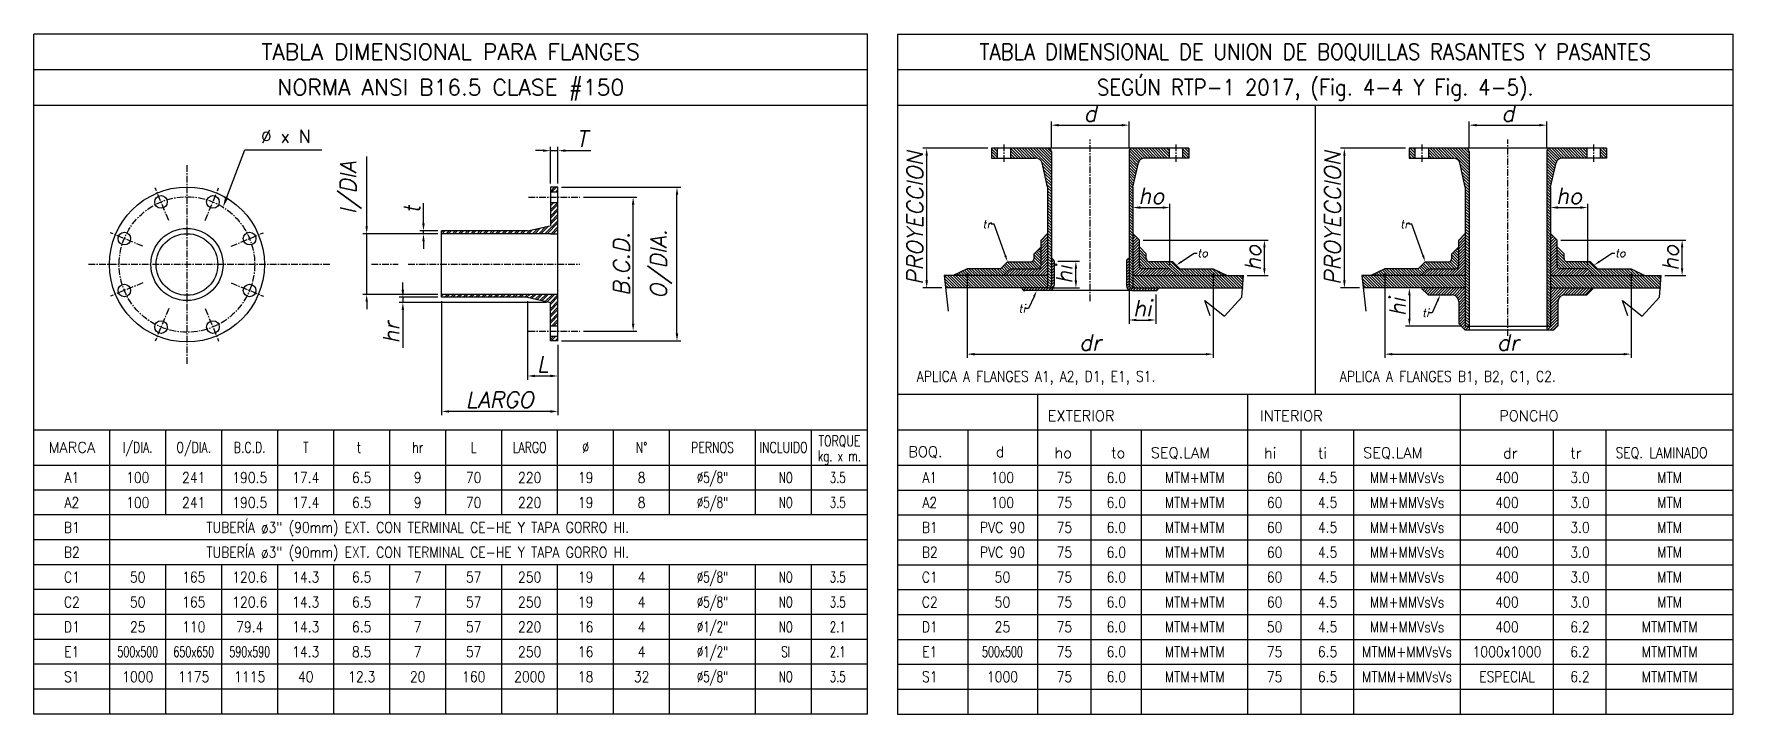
# Model space of a CAD drawing. Header units: inches. Extents: x -293597 to -232636, y -119329 to -80370.
# Drawn here: x -293597.1 to -293278.4, y -88379.1 to -88251.6 of the extents above; entities that cross this region are included whole.
import ezdxf
from ezdxf import colors
from ezdxf.entities.mleader import LeaderData, LeaderLine
from ezdxf.enums import TextEntityAlignment as Align
from ezdxf.math import Vec2, Vec3

# ---------------------------------------------------------------- set-up
doc = ezdxf.new("R2010")
doc.units = ezdxf.units.IN
doc.header["$MEASUREMENT"] = 0
doc.linetypes.add('CENTER', pattern=[2, 1.25, -0.25, 0.25, -0.25])
for name, color, linetype in [('IA-ACHU', 1, 'Continuous'), ('IA-DIBUJO', 3, 'Continuous'), ('IA-DIM', 7, 'Continuous'), ('IA-EJES', 4, 'CENTER'), ('IA-TEXT', 2, 'Continuous')]:
    doc.layers.add(name, color=color, linetype=linetype)
doc.styles.add('ROMANS', font='ROMANS', dxfattribs={"oblique": 12, "height": 3})
doc.dimstyles.new('COTA1$0', dxfattribs={"dimscale": 0, "dimtxt": 2.5, "dimasz": 2, "dimexe": 1, "dimexo": 1, "dimgap": 1, "dimtad": 1, "dimdec": 1, "dimlfac": -1, "dimdsep": 46, "dimtxsty": 'ROMANS', "dimcen": 0.09, "dimclrd": 1, "dimclre": 1, "dimclrt": 2, "dimadec": 0, "dimazin": 0, "dimtfac": 1, "dimtdec": 1, "dimtmove": 0, "dimatfit": 1, "dimfxl": 1, "dimtolj": 1, "dimtzin": 0, "dimarcsym": 0})
pattern_1 = [(45, (-302401.01227, -97261.7706), (-0.265165043, 0.265165043), [])]
pattern_2 = [(135, (-302401.01227, -97261.7706), (-0.265165043, -0.265165043), [])]
pattern_3 = [(45, (-302479.3548, -97261.7706), (-0.265165043, 0.265165043), [])]
pattern_4 = [(135, (-302479.3548, -97261.7706), (-0.265165043, -0.265165043), [])]
pattern_5 = [(135, (-300887.61413, -95765.15893), (-0.265165043, -0.265165043), [])]

msp = doc.modelspace()

# ---------------------------------------------------------------- texts
at = {"layer": 'IA-TEXT', "style": 'ROMANS'}
for s, height, p in [('TABLA DIMENSIONAL PARA FLANGES', 3, (-293518.9, -88254.91)), ('NORMA ANSI B16.5 CLASE #150', 3, (-293518.9, -88261.58)), ('MARCA', 2, (-293589.95, -88329.12))]:
    msp.add_text(s, height=height, dxfattribs=at).set_placement(p, align=Align.MIDDLE_CENTER)
for s, height, width, p in [('TABLA DIMENSIONAL DE UNION DE BOQUILLAS RASANTES Y PASANTES', 3, 0.9, (-293356.74, -88254.91)), ('SEGÚN RTP-1 2017, (Fig. 4-4 Y Fig. 4-5).', 3, 0.9, (-293356.74, -88261.58)), ('I/DIA.', 2, 0.75, (-293577.59, -88329.12)), ('O/DIA.', 2, 0.75, (-293567.09, -88329.12)), ('TORQUE', 2, 0.75, (-293445.99, -88327.9)), ('B.C.D.', 2, 0.75, (-293556.59, -88329.12)), ('T', 2, 0.75, (-293546.09, -88329.12)), ('t ', 2, 0.75, (-293535.59, -88329.12)), ('hr', 2, 0.75, (-293525.09, -88329.12)), ('L', 2, 0.75, (-293514.59, -88329.12)), ('LARGO', 2, 0.75, (-293504.09, -88329.12)), ('%%C', 2, 0.75, (-293493.59, -88329.12)), ('N%%D', 2, 0.75, (-293483.09, -88329.12)), ('PERNOS', 2, 0.75, (-293469.79, -88329.12)), ('INCLUIDO', 2, 0.75, (-293456.49, -88329.12)), ('kg. x m.', 2, 0.7, (-293445.99, -88330.71)), ('A1', 2, 0.85, (-293589.95, -88334.78)), ('%%C5/8"', 2, 0.7, (-293469.79, -88334.78)), ('NO', 2, 0.7, (-293456.06, -88334.78)), ('3.5', 2, 0.7, (-293446.31, -88334.78)), ('A1', 2, 0.85, (-293429.05, -88334.78)), ('A2', 2, 0.85, (-293589.95, -88339.45)), ('%%C5/8"', 2, 0.7, (-293469.79, -88339.45)), ('NO', 2, 0.7, (-293456.06, -88339.45)), ('3.5', 2, 0.7, (-293446.31, -88339.45)), ('A2', 2, 0.85, (-293429.05, -88339.45)), ('B1', 2, 0.85, (-293589.95, -88344.12)), ('B1', 2, 0.85, (-293429.05, -88344.12)), ('B2', 2, 0.85, (-293589.95, -88348.78)), ('B2', 2, 0.85, (-293429.05, -88348.78)), ('C1', 2, 0.85, (-293589.95, -88353.45)), ('%%C5/8"', 2, 0.7, (-293469.79, -88353.45)), ('NO', 2, 0.7, (-293456.06, -88353.45)), ('3.5', 2, 0.7, (-293446.31, -88353.45)), ('C1', 2, 0.85, (-293429.05, -88353.45)), ('C2', 2, 0.85, (-293589.95, -88358.12)), ('%%C5/8"', 2, 0.7, (-293469.79, -88358.12)), ('NO', 2, 0.7, (-293456.06, -88358.12)), ('3.5', 2, 0.7, (-293446.31, -88358.12)), ('C2', 2, 0.85, (-293429.05, -88358.12)), ('D1', 2, 0.85, (-293589.95, -88362.78)), ('%%C1/2"', 2, 0.7, (-293469.79, -88362.78)), ('NO', 2, 0.7, (-293456.06, -88362.78)), ('2.1', 2, 0.7, (-293446.31, -88362.78)), ('D1', 2, 0.85, (-293429.05, -88362.78)), ('%%C1/2"', 2, 0.7, (-293469.79, -88367.45)), ('E1', 2, 0.85, (-293589.95, -88367.45)), ('SI', 2, 0.7, (-293456.06, -88367.45)), ('2.1', 2, 0.7, (-293446.31, -88367.45)), ('E1', 2, 0.85, (-293429.05, -88367.45)), ('S1', 2, 0.85, (-293589.95, -88372.12)), ('%%C5/8"', 2, 0.7, (-293469.79, -88372.12)), ('NO', 2, 0.7, (-293456.06, -88372.12)), ('3.5', 2, 0.7, (-293446.31, -88372.12)), ('S1', 2, 0.85, (-293429.05, -88372.12))]:
    msp.add_text(s, height=height, dxfattribs=dict(at, width=width)).set_placement(p, align=Align.MIDDLE_CENTER)
msp.add_text('%%c x N', height=2.4, dxfattribs=at).set_placement((-293554.5, -88270.78), align=Align.MIDDLE_LEFT)
at = {"layer": 'IA-TEXT', "style": 'ROMANS', "width": 0.85}
for s, p in [('APLICA A FLANGES A1, A2, D1, E1, S1.', (-293431.48, -88316.79)), ('APLICA A FLANGES B1, B2, C1, C2.', (-293352.15, -88316.79)), ('SEQ. LAMINADO', (-293300.44, -88331.12))]:
    msp.add_text(s, height=2, dxfattribs=at).set_placement(p)
at = {"layer": 'IA-TEXT', "style": 'ROMANS'}
for s, p in [('EXTERIOR', (-293406.92, -88324.19)), ('INTERIOR', (-293367.09, -88324.19)), ('PONCHO', (-293322.26, -88324.19)), ('BOQ.', (-293433.08, -88330.93)), ('d', (-293416.67, -88330.93)), ('ho', (-293405.66, -88331.12)), ('to', (-293395.05, -88331.12)), ('SEQ.LAM', (-293387.61, -88331.12)), ('hi', (-293366.36, -88331.17)), ('ti', (-293356.27, -88331.17)), ('SEQ.LAM', (-293347.77, -88331.12)), ('dr', (-293321.52, -88331.17)), ('tr', (-293308.94, -88331.17))]:
    msp.add_text(s, height=2, dxfattribs=at).set_placement(p)
for s, width, p in [('100', 0.85, (-293577.59, -88334.78)), ('241', 0.85, (-293567.09, -88334.78)), ('190.5', 0.85, (-293556.59, -88334.78)), ('17.4', 0.85, (-293546.09, -88334.78)), ('6.5', 0.85, (-293535.59, -88334.78)), ('9', 0.85, (-293525.09, -88334.78)), ('70', 0.85, (-293514.59, -88334.78)), ('220', 0.85, (-293504.09, -88334.78)), ('19', 0.85, (-293493.59, -88334.78)), ('8', 0.85, (-293483.09, -88334.78)), ('100', 0.85, (-293415.42, -88334.78)), ('75', 0.85, (-293403.8, -88334.79)), ('6.0', 0.85, (-293394.07, -88334.79)), ('MTM+MTM', 0.85, (-293379.36, -88334.79)), ('60', 0.85, (-293364.38, -88334.79)), ('4.5', 0.85, (-293354.44, -88334.79)), ('MM+MMVsVs', 0.85, (-293339.53, -88334.79)), ('400', 0.85, (-293320.8, -88334.79)), ('3.0', 0.85, (-293307.11, -88334.79)), ('MTM', 0.85, (-293290.29, -88334.79)), ('100', 0.85, (-293577.59, -88339.45)), ('241', 0.85, (-293567.09, -88339.45)), ('190.5', 0.85, (-293556.59, -88339.45)), ('17.4', 0.85, (-293546.09, -88339.45)), ('6.5', 0.85, (-293535.59, -88339.45)), ('9', 0.85, (-293525.09, -88339.45)), ('70', 0.85, (-293514.59, -88339.45)), ('220', 0.85, (-293504.09, -88339.45)), ('19', 0.85, (-293493.59, -88339.45)), ('8', 0.85, (-293483.09, -88339.45)), ('100', 0.85, (-293415.42, -88339.45)), ('75', 0.85, (-293403.8, -88339.45)), ('6.0', 0.85, (-293394.07, -88339.45)), ('MTM+MTM', 0.85, (-293379.36, -88339.45)), ('60', 0.85, (-293364.38, -88339.45)), ('4.5', 0.85, (-293354.44, -88339.45)), ('MM+MMVsVs', 0.85, (-293339.53, -88339.45)), ('400', 0.85, (-293320.8, -88339.45)), ('3.0', 0.85, (-293307.11, -88339.45)), ('MTM', 0.85, (-293290.29, -88339.45)), ('TUBERÍA ø3" (90mm) EXT. CON TERMINAL CE-HE Y TAPA GORRO HI.', 0.85, (-293525.09, -88344.12)), ('PVC 90', 0.85, (-293415.42, -88344.12)), ('75', 0.85, (-293403.8, -88344.12)), ('6.0', 0.85, (-293394.07, -88344.12)), ('MTM+MTM', 0.85, (-293379.36, -88344.12)), ('60', 0.85, (-293364.38, -88344.12)), ('4.5', 0.85, (-293354.44, -88344.12)), ('MM+MMVsVs', 0.85, (-293339.53, -88344.12)), ('400', 0.85, (-293320.8, -88344.12)), ('3.0', 0.85, (-293307.11, -88344.12)), ('MTM', 0.85, (-293290.29, -88344.12)), ('TUBERÍA ø3" (90mm) EXT. CON TERMINAL CE-HE Y TAPA GORRO HI.', 0.85, (-293525.09, -88348.78)), ('PVC 90', 0.85, (-293415.42, -88348.78)), ('75', 0.85, (-293403.8, -88348.79)), ('6.0', 0.85, (-293394.07, -88348.79)), ('MTM+MTM', 0.85, (-293379.36, -88348.79)), ('60', 0.85, (-293364.38, -88348.79)), ('4.5', 0.85, (-293354.44, -88348.79)), ('MM+MMVsVs', 0.85, (-293339.53, -88348.79)), ('400', 0.85, (-293320.8, -88348.79)), ('3.0', 0.85, (-293307.11, -88348.79)), ('MTM', 0.85, (-293290.29, -88348.79)), ('50', 0.85, (-293577.59, -88353.45)), ('165', 0.85, (-293567.09, -88353.45)), ('120.6', 0.85, (-293556.59, -88353.45)), ('14.3', 0.85, (-293546.09, -88353.45)), ('6.5', 0.85, (-293535.59, -88353.45)), ('7', 0.85, (-293525.09, -88353.45)), ('57', 0.85, (-293514.59, -88353.45)), ('250', 0.85, (-293504.09, -88353.45)), ('19', 0.85, (-293493.59, -88353.45)), ('4', 0.85, (-293483.09, -88353.45)), ('50', 0.85, (-293415.42, -88353.45)), ('75', 0.85, (-293403.8, -88353.45)), ('6.0', 0.85, (-293394.07, -88353.45)), ('MTM+MTM', 0.85, (-293379.36, -88353.45)), ('60', 0.85, (-293364.38, -88353.45)), ('4.5', 0.85, (-293354.44, -88353.45)), ('MM+MMVsVs', 0.85, (-293339.53, -88353.45)), ('400', 0.85, (-293320.8, -88353.45)), ('3.0', 0.85, (-293307.11, -88353.45)), ('MTM', 0.85, (-293290.29, -88353.45)), ('50', 0.85, (-293577.59, -88358.12)), ('165', 0.85, (-293567.09, -88358.12)), ('120.6', 0.85, (-293556.59, -88358.12)), ('14.3', 0.85, (-293546.09, -88358.12)), ('6.5', 0.85, (-293535.59, -88358.12)), ('7', 0.85, (-293525.09, -88358.12)), ('57', 0.85, (-293514.59, -88358.12)), ('250', 0.85, (-293504.09, -88358.12)), ('19', 0.85, (-293493.59, -88358.12)), ('4', 0.85, (-293483.09, -88358.12)), ('50', 0.85, (-293415.42, -88358.12)), ('75', 0.85, (-293403.8, -88358.12)), ('6.0', 0.85, (-293394.07, -88358.12)), ('MTM+MTM', 0.85, (-293379.36, -88358.12)), ('60', 0.85, (-293364.38, -88358.12)), ('4.5', 0.85, (-293354.44, -88358.12)), ('MM+MMVsVs', 0.85, (-293339.53, -88358.12)), ('400', 0.85, (-293320.8, -88358.12)), ('3.0', 0.85, (-293307.11, -88358.12)), ('MTM', 0.85, (-293290.29, -88358.12)), ('25', 0.85, (-293577.59, -88362.78)), ('110', 0.85, (-293567.09, -88362.78)), ('79.4', 0.85, (-293556.59, -88362.78)), ('14.3', 0.85, (-293546.09, -88362.78)), ('6.5', 0.85, (-293535.59, -88362.78)), ('7', 0.85, (-293525.09, -88362.78)), ('57', 0.85, (-293514.59, -88362.78)), ('220', 0.85, (-293504.09, -88362.78)), ('16', 0.85, (-293493.59, -88362.78)), ('4', 0.85, (-293483.09, -88362.78)), ('25', 0.85, (-293415.42, -88362.78)), ('75', 0.85, (-293403.8, -88362.79)), ('6.0', 0.85, (-293394.07, -88362.79)), ('MTM+MTM', 0.85, (-293379.36, -88362.79)), ('50', 0.85, (-293364.38, -88362.79)), ('4.5', 0.85, (-293354.44, -88362.79)), ('MM+MMVsVs', 0.85, (-293339.53, -88362.79)), ('400', 0.85, (-293320.8, -88362.79)), ('6.2', 0.85, (-293307.11, -88362.79)), ('MTMTMTM', 0.85, (-293290.29, -88362.79)), ('500x500', 0.65, (-293577.59, -88367.45)), ('650x650', 0.65, (-293567.09, -88367.45)), ('590x590', 0.65, (-293556.59, -88367.45)), ('14.3', 0.85, (-293546.09, -88367.45)), ('8.5', 0.85, (-293535.59, -88367.45)), ('7', 0.85, (-293525.09, -88367.45)), ('57', 0.85, (-293514.59, -88367.45)), ('250', 0.85, (-293504.09, -88367.45)), ('16', 0.85, (-293493.59, -88367.45)), ('4', 0.85, (-293483.09, -88367.45)), ('500x500', 0.65, (-293415.42, -88367.45)), ('75', 0.85, (-293403.8, -88367.45)), ('6.0', 0.85, (-293394.07, -88367.45)), ('MTM+MTM', 0.85, (-293379.36, -88367.45)), ('75', 0.85, (-293364.38, -88367.45)), ('6.5', 0.85, (-293354.44, -88367.45)), ('MTMM+MMVsVs', 0.85, (-293339.53, -88367.45)), ('1000x1000', 0.85, (-293320.8, -88367.45)), ('6.2', 0.85, (-293307.11, -88367.45)), ('MTMTMTM', 0.85, (-293290.29, -88367.45)), ('1000', 0.85, (-293577.59, -88372.12)), ('1175', 0.85, (-293567.09, -88372.12)), ('1115', 0.85, (-293556.59, -88372.12)), ('40', 0.85, (-293546.09, -88372.12)), ('12.3', 0.85, (-293535.59, -88372.12)), ('20', 0.85, (-293525.09, -88372.12)), ('160', 0.85, (-293514.59, -88372.12)), ('2000', 0.85, (-293504.09, -88372.12)), ('18', 0.85, (-293493.59, -88372.12)), ('32', 0.85, (-293483.09, -88372.12)), ('1000', 0.85, (-293415.42, -88372.12)), ('75', 0.85, (-293403.8, -88372.12)), ('6.0', 0.85, (-293394.07, -88372.12)), ('MTM+MTM', 0.85, (-293379.36, -88372.12)), ('75', 0.85, (-293364.38, -88372.12)), ('6.5', 0.85, (-293354.44, -88372.12)), ('MTMM+MMVsVs', 0.85, (-293339.53, -88372.12)), ('ESPECIAL', 0.85, (-293320.8, -88372.12)), ('6.2', 0.85, (-293307.11, -88372.12)), ('MTMTMTM', 0.85, (-293290.29, -88372.12))]:
    msp.add_text(s, height=2, dxfattribs=dict(at, width=width)).set_placement(p, align=Align.MIDDLE)

# ---------------------------------------------------------------- blocks, each defined once
blk = doc.blocks.new('*D99')
at = {"layer": 'Defpoints', "color": 0, "transparency": 16777216}
for p in [(-293520.63, -88300.96), (-293498.79, -88309.15), (-293520.63, -88322.37)]:
    blk.add_point(p, dxfattribs=at)
at = {"layer": 'IA-DIM', "color": 1, "lineweight": -2, "transparency": 16777216}
for p, q in [((-293520.63, -88301.66), (-293520.63, -88323.07)), ((-293498.79, -88309.85), (-293498.79, -88323.07)), ((-293500.19, -88322.37), (-293519.23, -88322.37))]:
    blk.add_line(p, q, dxfattribs=at)
at = {"layer": 'IA-DIM', "color": 1, "transparency": 16777216}
for points in [[(-293519.23, -88322.14), (-293519.23, -88322.6), (-293520.63, -88322.37)], [(-293500.19, -88322.14), (-293500.19, -88322.6), (-293498.79, -88322.37)]]:
    blk.add_solid(points, dxfattribs=at)
at = {"layer": 'IA-DIM', "color": 2, "transparency": 16777216, "insert": (-293509.71, -88320.17), "char_height": 3, "attachment_point": 5, "style": 'ROMANS'}
blk.add_mtext('\\A1;LARGO', dxfattribs=at)
blk = doc.blocks.new('*D100')
at = {"layer": 'Defpoints', "color": 0, "transparency": 16777216}
for p in [(-293504.47, -88300.96), (-293498.79, -88309.15), (-293498.79, -88315.72)]:
    blk.add_point(p, dxfattribs=at)
at = {"layer": 'IA-DIM', "color": 1, "lineweight": -2, "transparency": 16777216}
for p, q in [((-293504.47, -88301.66), (-293504.47, -88316.42)), ((-293498.79, -88309.85), (-293498.79, -88316.42)), ((-293503.07, -88315.72), (-293500.19, -88315.72))]:
    blk.add_line(p, q, dxfattribs=at)
at = {"layer": 'IA-DIM', "color": 1, "transparency": 16777216}
for points in [[(-293503.07, -88315.48), (-293503.07, -88315.95), (-293504.47, -88315.72)], [(-293500.19, -88315.48), (-293500.19, -88315.95), (-293498.79, -88315.72)]]:
    blk.add_solid(points, dxfattribs=at)
at = {"layer": 'IA-DIM', "color": 2, "transparency": 16777216, "insert": (-293501.63, -88313.52), "char_height": 3, "attachment_point": 5, "style": 'ROMANS'}
blk.add_mtext('\\A1;L', dxfattribs=at)
blk = doc.blocks.new('*X90')
at = {"color": 0}
for p, q in [((1718.9, 1103.7), (1721.2, 1106)), ((1718.9, 1093.1), (1731.8, 1106)), ((1718.9, 1100.2), (1724.7, 1106)), ((1718.9, 1089.6), (1731.9, 1102.6)), ((1718.9, 1082.5), (1731.9, 1095.5)), ((1718.9, 1078.9), (1731.9, 1091.9)), ((1718.9, 1071.9), (1731.9, 1084.9)), ((1718.9, 1068.3), (1731.9, 1081.3)), ((1531.9, 1054.6), (1534.3, 1057)), ((1532.8, 1052), (1537.8, 1057)), ((1539.9, 1052), (1544.9, 1057)), ((1543.4, 1052), (1548.4, 1057)), ((1550.5, 1052), (1555.5, 1057)), ((1554, 1052), (1559, 1057)), ((1561.1, 1052), (1566.1, 1057)), ((1564.6, 1052), (1569.6, 1057)), ((1571.7, 1052), (1576.7, 1057)), ((1575.2, 1052), (1580.2, 1057)), ((1582.3, 1052), (1587.3, 1057)), ((1585.9, 1052), (1590.9, 1057)), ((1592.9, 1052), (1597.9, 1057)), ((1596.5, 1052), (1601.5, 1057)), ((1603.5, 1052), (1608.5, 1057)), ((1607.1, 1052), (1612.1, 1057)), ((1614.1, 1052), (1619.1, 1057)), ((1617.7, 1052), (1622.7, 1057)), ((1624.7, 1052), (1629.7, 1057)), ((1628.3, 1052), (1633.3, 1057)), ((1635.4, 1052), (1640.4, 1057)), ((1638.9, 1052), (1643.9, 1057)), ((1646, 1052), (1651, 1057)), ((1649.5, 1052), (1654.5, 1057)), ((1656.6, 1052), (1661.6, 1057)), ((1660.1, 1052), (1665.1, 1057)), ((1667.2, 1052), (1672.2, 1057)), ((1670.7, 1052), (1675.7, 1057)), ((1677.8, 1052), (1683.7, 1057.9)), ((1681.3, 1052), (1688.3, 1058.9)), ((1688.4, 1052), (1697.5, 1061.1)), ((1691.9, 1052), (1702.1, 1062.1)), ((1699, 1052), (1711.3, 1064.3)), ((1702.5, 1052), (1715.9, 1065.3)), ((1709.6, 1052), (1731.9, 1074.3)), ((1713.1, 1052), (1731.9, 1070.7)), ((1720.2, 1052), (1731.9, 1063.7)), ((1723.7, 1052), (1731.9, 1060.1)), ((1730.8, 1052), (1731.9, 1053.1))]:
    blk.add_line(p, q, dxfattribs=at)
blk = doc.blocks.new('*D101')
at = {"layer": 'Defpoints', "color": 0, "transparency": 16777216}
for p in [(-293498.79, -88273.46), (-293500.21, -88280.32), (-293498.79, -88280.32)]:
    blk.add_point(p, dxfattribs=at)
at = {"layer": 'IA-DIM', "color": 1, "lineweight": -2, "transparency": 16777216}
for p, q in [((-293501.61, -88273.46), (-293503.01, -88273.46)), ((-293500.21, -88279.62), (-293500.21, -88272.76)), ((-293500.21, -88273.46), (-293498.79, -88273.46)), ((-293498.79, -88279.62), (-293498.79, -88272.76)), ((-293497.39, -88273.46), (-293492.59, -88273.46))]:
    blk.add_line(p, q, dxfattribs=at)
at = {"layer": 'IA-DIM', "color": 1, "transparency": 16777216}
for points in [[(-293501.61, -88273.22), (-293501.61, -88273.69), (-293500.21, -88273.46)], [(-293497.39, -88273.22), (-293497.39, -88273.69), (-293498.79, -88273.46)]]:
    blk.add_solid(points, dxfattribs=at)
at = {"layer": 'IA-DIM', "color": 2, "transparency": 16777216, "insert": (-293494.29, -88271.26), "char_height": 3, "attachment_point": 5, "style": 'ROMANS'}
blk.add_mtext('\\A1;T', dxfattribs=at)
blk = doc.blocks.new('*X91')
at = {"color": 0}
for p, q in [((1718.9, 1124.9), (1726, 1132)), ((1718.9, 1132), (1718.9, 1132)), ((1721.5, 1124), (1729.5, 1132)), ((1728.6, 1124), (1731.9, 1127.3)), ((1531.9, 945), (1534.9, 948)), ((1537, 943), (1542, 948)), ((1540.5, 943), (1545.5, 948)), ((1547.6, 943), (1552.6, 948)), ((1551.1, 943), (1556.1, 948)), ((1558.2, 943), (1563.2, 948)), ((1561.7, 943), (1566.7, 948)), ((1568.8, 943), (1573.8, 948)), ((1572.3, 943), (1577.3, 948)), ((1579.4, 943), (1584.4, 948)), ((1582.9, 943), (1587.9, 948)), ((1590, 943), (1595, 948)), ((1593.5, 943), (1598.5, 948)), ((1600.6, 943), (1605.6, 948)), ((1604.1, 943), (1609.1, 948)), ((1611.2, 943), (1616.2, 948)), ((1614.7, 943), (1619.7, 948)), ((1621.8, 943), (1626.8, 948)), ((1625.3, 943), (1630.3, 948)), ((1632.4, 943), (1637.4, 948)), ((1636, 943), (1641, 948)), ((1643, 943), (1648, 948)), ((1646.6, 943), (1651.6, 948)), ((1653.6, 943), (1658.6, 948)), ((1657.2, 943), (1662.2, 948)), ((1664.2, 943), (1669.2, 948)), ((1667.8, 943), (1672.8, 948)), ((1674.8, 943), (1679.8, 948)), ((1678.4, 943), (1683.4, 948)), ((1684.4, 941.9), (1690.4, 948)), ((1687.3, 941.3), (1694, 948)), ((1693, 939.9), (1701.1, 948)), ((1695.9, 939.3), (1704.6, 948)), ((1701.6, 938), (1711.7, 948)), ((1704.5, 937.3), (1715.2, 948)), ((1710.2, 936), (1722.3, 948)), ((1713.1, 935.3), (1725.8, 948)), ((1718.9, 934), (1731.9, 947)), ((1718.9, 930.5), (1731.9, 943.5)), ((1718.9, 923.4), (1731.9, 936.4)), ((1718.9, 919.8), (1731.9, 932.8)), ((1718.9, 912.8), (1731.9, 925.8)), ((1718.9, 909.2), (1731.9, 922.2)), ((1718.9, 902.2), (1731.9, 915.2)), ((1718.9, 898.6), (1731.9, 911.6)), ((1718.9, 870.3), (1724.5, 876)), ((1720.1, 868), (1728.1, 876)), ((1721.3, 894), (1731.9, 904.6)), ((1724.8, 894), (1731.9, 901)), ((1727.1, 868), (1731.9, 872.7)), ((1730.7, 868), (1731.9, 869.2))]:
    blk.add_line(p, q, dxfattribs=at)
blk = doc.blocks.new('*D102')
at = {"layer": 'Defpoints', "color": 0, "transparency": 16777216}
for p in [(-293534.66, -88289.06), (-293520.63, -88289.06), (-293520.63, -88300.41)]:
    blk.add_point(p, dxfattribs=at)
at = {"layer": 'IA-DIM', "color": 1, "lineweight": -2, "transparency": 16777216}
for p, q in [((-293534.66, -88287.66), (-293534.66, -88274.57)), ((-293521.33, -88289.06), (-293535.36, -88289.06)), ((-293534.66, -88300.41), (-293534.66, -88289.06)), ((-293521.33, -88300.41), (-293535.36, -88300.41)), ((-293534.66, -88301.81), (-293534.66, -88303.21))]:
    blk.add_line(p, q, dxfattribs=at)
at = {"layer": 'IA-DIM', "color": 1, "transparency": 16777216}
for points in [[(-293534.89, -88287.66), (-293534.43, -88287.66), (-293534.66, -88289.06)], [(-293534.89, -88301.81), (-293534.43, -88301.81), (-293534.66, -88300.41)]]:
    blk.add_solid(points, dxfattribs=at)
at = {"layer": 'IA-DIM', "color": 2, "transparency": 16777216, "insert": (-293537.65, -88280.41), "char_height": 3, "attachment_point": 5, "rotation": 90, "style": 'ROMANS'}
blk.add_mtext('\\A1;I/DIA', dxfattribs=at)
blk = doc.blocks.new('*D103')
at = {"layer": 'Defpoints', "color": 0, "transparency": 16777216}
for p in [(-293524.01, -88288.51), (-293520.63, -88288.51), (-293520.63, -88289.06)]:
    blk.add_point(p, dxfattribs=at)
at = {"layer": 'IA-DIM', "color": 1, "lineweight": -2, "transparency": 16777216}
for p, q in [((-293524.01, -88287.11), (-293524.01, -88283.31)), ((-293521.33, -88288.51), (-293524.71, -88288.51)), ((-293521.33, -88289.06), (-293524.71, -88289.06)), ((-293524.01, -88289.06), (-293524.01, -88288.51)), ((-293524.01, -88290.46), (-293524.01, -88291.86))]:
    blk.add_line(p, q, dxfattribs=at)
at = {"layer": 'IA-DIM', "color": 1, "transparency": 16777216}
for points in [[(-293524.24, -88287.11), (-293523.78, -88287.11), (-293524.01, -88288.51)], [(-293524.24, -88290.46), (-293523.78, -88290.46), (-293524.01, -88289.06)]]:
    blk.add_solid(points, dxfattribs=at)
at = {"layer": 'IA-DIM', "color": 2, "transparency": 16777216, "insert": (-293526.21, -88284.51), "char_height": 3, "attachment_point": 5, "rotation": 90, "style": 'ROMANS'}
blk.add_mtext('\\A1;t', dxfattribs=at)
blk = doc.blocks.new('*D104')
at = {"layer": 'Defpoints', "color": 0, "transparency": 16777216}
for p in [(-293527.87, -88301.94), (-293520.63, -88300.96), (-293500.21, -88301.94)]:
    blk.add_point(p, dxfattribs=at)
at = {"layer": 'IA-DIM', "color": 1, "lineweight": -2, "transparency": 16777216}
for p, q in [((-293527.87, -88299.56), (-293527.87, -88298.16)), ((-293521.33, -88300.96), (-293528.57, -88300.96)), ((-293500.91, -88301.94), (-293528.57, -88301.94)), ((-293527.87, -88300.96), (-293527.87, -88301.94)), ((-293527.87, -88303.34), (-293527.87, -88310.43))]:
    blk.add_line(p, q, dxfattribs=at)
at = {"layer": 'IA-DIM', "color": 1, "transparency": 16777216}
for points in [[(-293528.11, -88299.56), (-293527.64, -88299.56), (-293527.87, -88300.96)], [(-293528.11, -88303.34), (-293527.64, -88303.34), (-293527.87, -88301.94)]]:
    blk.add_solid(points, dxfattribs=at)
at = {"layer": 'IA-DIM', "color": 2, "transparency": 16777216, "insert": (-293530.07, -88307.59), "char_height": 3, "attachment_point": 5, "rotation": 90, "style": 'ROMANS'}
blk.add_mtext('\\A1;hr', dxfattribs=at)
blk = doc.blocks.new('*D105')
at = {"layer": 'Defpoints', "color": 0, "transparency": 16777216}
for p in [(-293494.69, -88282.18), (-293484.69, -88282.18), (-293494.69, -88307.29)]:
    blk.add_point(p, dxfattribs=at)
at = {"layer": 'IA-DIM', "color": 1, "lineweight": -2, "transparency": 16777216}
for p, q in [((-293493.99, -88282.18), (-293483.99, -88282.18)), ((-293484.69, -88305.89), (-293484.69, -88283.58)), ((-293493.99, -88307.29), (-293483.99, -88307.29))]:
    blk.add_line(p, q, dxfattribs=at)
at = {"layer": 'IA-DIM', "color": 1, "transparency": 16777216}
for points in [[(-293484.92, -88283.58), (-293484.45, -88283.58), (-293484.69, -88282.18)], [(-293484.92, -88305.89), (-293484.45, -88305.89), (-293484.69, -88307.29)]]:
    blk.add_solid(points, dxfattribs=at)
at = {"layer": 'IA-DIM', "color": 2, "transparency": 16777216, "insert": (-293486.89, -88294.73), "char_height": 3, "attachment_point": 5, "rotation": 90, "style": 'ROMANS'}
blk.add_mtext('\\A1;B.C.D.', dxfattribs=at)
blk = doc.blocks.new('*D106')
at = {"layer": 'Defpoints', "color": 0, "transparency": 16777216}
for p in [(-293498.79, -88280.32), (-293476.46, -88280.32), (-293498.79, -88309.15)]:
    blk.add_point(p, dxfattribs=at)
at = {"layer": 'IA-DIM', "color": 1, "lineweight": -2, "transparency": 16777216}
for p, q in [((-293498.09, -88280.32), (-293475.76, -88280.32)), ((-293476.46, -88307.75), (-293476.46, -88281.72)), ((-293498.09, -88309.15), (-293475.76, -88309.15))]:
    blk.add_line(p, q, dxfattribs=at)
at = {"layer": 'IA-DIM', "color": 1, "transparency": 16777216}
for points in [[(-293476.69, -88281.72), (-293476.23, -88281.72), (-293476.46, -88280.32)], [(-293476.69, -88307.75), (-293476.23, -88307.75), (-293476.46, -88309.15)]]:
    blk.add_solid(points, dxfattribs=at)
at = {"layer": 'IA-DIM', "color": 2, "transparency": 16777216, "insert": (-293479.44, -88294.73), "char_height": 3, "attachment_point": 5, "rotation": 90, "style": 'ROMANS'}
blk.add_mtext('\\A1;O/DIA.', dxfattribs=at)
blk = doc.blocks.new('*D107')
at = {"layer": 'Defpoints', "color": 0, "transparency": 16777216}
for p in [(-293351.29, -88273.01), (-293339.1, -88273.01), (-293347.73, -88299.21)]:
    blk.add_point(p, dxfattribs=at)
at = {"layer": 'IA-DIM', "color": 1, "lineweight": -2, "transparency": 16777216}
for p, q in [((-293339.8, -88273.01), (-293351.99, -88273.01)), ((-293351.29, -88297.81), (-293351.29, -88274.41)), ((-293348.43, -88299.21), (-293351.99, -88299.21))]:
    blk.add_line(p, q, dxfattribs=at)
at = {"layer": 'IA-DIM', "color": 1, "transparency": 16777216}
for points in [[(-293351.52, -88274.41), (-293351.06, -88274.41), (-293351.29, -88273.01)], [(-293351.52, -88297.81), (-293351.06, -88297.81), (-293351.29, -88299.21)]]:
    blk.add_solid(points, dxfattribs=at)
at = {"layer": 'IA-DIM', "color": 2, "transparency": 16777216, "insert": (-293353.49, -88286.11), "char_height": 3, "attachment_point": 5, "rotation": 90, "style": 'ROMANS'}
blk.add_mtext('\\A1;PROYECCION', dxfattribs=at)
blk = doc.blocks.new('*D108')
at = {"layer": 'Defpoints', "color": 0, "transparency": 16777216}
for p in [(-293343.72, -88295.6), (-293297.53, -88295.6), (-293297.53, -88311.63)]:
    blk.add_point(p, dxfattribs=at)
at = {"layer": 'IA-DIM', "color": 1, "lineweight": -2, "transparency": 16777216}
for p, q in [((-293343.72, -88296.3), (-293343.72, -88312.33)), ((-293297.53, -88296.3), (-293297.53, -88312.33)), ((-293342.32, -88311.63), (-293298.93, -88311.63))]:
    blk.add_line(p, q, dxfattribs=at)
at = {"layer": 'IA-DIM', "color": 1, "transparency": 16777216}
for points in [[(-293342.32, -88311.4), (-293342.32, -88311.86), (-293343.72, -88311.63)], [(-293298.93, -88311.4), (-293298.93, -88311.86), (-293297.53, -88311.63)]]:
    blk.add_solid(points, dxfattribs=at)
at = {"layer": 'IA-DIM', "color": 2, "transparency": 16777216, "insert": (-293320.62, -88309.43), "char_height": 3, "attachment_point": 5, "style": 'ROMANS'}
blk.add_mtext('\\A1;dr', dxfattribs=at)
blk = doc.blocks.new('*D92')
at = {"layer": 'Defpoints', "color": 0, "transparency": 16777216}
for p in [(-293312.64, -88284.13), (-293305.66, -88284.13), (-293305.66, -88295.6)]:
    blk.add_point(p, dxfattribs=at)
at = {"layer": 'IA-DIM', "color": 1, "lineweight": -2, "transparency": 16777216}
for p, q in [((-293311.24, -88284.13), (-293307.06, -88284.13)), ((-293305.66, -88294.9), (-293305.66, -88283.43))]:
    blk.add_line(p, q, dxfattribs=at)
at = {"layer": 'IA-DIM', "color": 1, "transparency": 16777216}
for points in [[(-293311.24, -88283.89), (-293311.24, -88284.36), (-293312.64, -88284.13)], [(-293307.06, -88283.89), (-293307.06, -88284.36), (-293305.66, -88284.13)]]:
    blk.add_solid(points, dxfattribs=at)
at = {"layer": 'IA-DIM', "color": 2, "transparency": 16777216, "insert": (-293309.15, -88281.93), "char_height": 3, "attachment_point": 5, "style": 'ROMANS'}
blk.add_mtext('\\A1;ho', dxfattribs=at)
blk = doc.blocks.new('*D93')
at = {"layer": 'Defpoints', "color": 0, "transparency": 16777216}
for p in [(-293336.74, -88299.21), (-293339.1, -88306.35), (-293328.61, -88306.35)]:
    blk.add_point(p, dxfattribs=at)
at = {"layer": 'IA-DIM', "color": 1, "lineweight": -2, "transparency": 16777216}
for p, q in [((-293337.44, -88299.21), (-293339.8, -88299.21)), ((-293339.1, -88300.61), (-293339.1, -88304.95)), ((-293329.31, -88306.35), (-293339.8, -88306.35))]:
    blk.add_line(p, q, dxfattribs=at)
at = {"layer": 'IA-DIM', "color": 1, "transparency": 16777216}
for points in [[(-293339.33, -88300.61), (-293338.87, -88300.61), (-293339.1, -88299.21)], [(-293339.33, -88304.95), (-293338.87, -88304.95), (-293339.1, -88306.35)]]:
    blk.add_solid(points, dxfattribs=at)
at = {"layer": 'IA-DIM', "color": 2, "transparency": 16777216, "insert": (-293341.3, -88302.78), "char_height": 3, "attachment_point": 5, "rotation": 90, "style": 'ROMANS'}
blk.add_mtext('\\A1;hi', dxfattribs=at)
blk = doc.blocks.new('*D94')
at = {"layer": 'Defpoints', "color": 0, "transparency": 16777216}
for p in [(-293313.34, -88268.68), (-293327.91, -88273.61), (-293313.34, -88273.61)]:
    blk.add_point(p, dxfattribs=at)
at = {"layer": 'IA-DIM', "color": 1, "lineweight": -2, "transparency": 16777216}
for p, q in [((-293327.91, -88272.91), (-293327.91, -88267.98)), ((-293326.51, -88268.68), (-293314.74, -88268.68)), ((-293313.34, -88272.91), (-293313.34, -88267.98))]:
    blk.add_line(p, q, dxfattribs=at)
at = {"layer": 'IA-DIM', "color": 1, "transparency": 16777216}
for points in [[(-293326.51, -88268.45), (-293326.51, -88268.91), (-293327.91, -88268.68)], [(-293314.74, -88268.45), (-293314.74, -88268.91), (-293313.34, -88268.68)]]:
    blk.add_solid(points, dxfattribs=at)
at = {"layer": 'IA-DIM', "color": 2, "transparency": 16777216, "insert": (-293320.62, -88266.48), "char_height": 3, "attachment_point": 5, "style": 'ROMANS'}
blk.add_mtext('\\A1;d', dxfattribs=at)
blk = doc.blocks.new('*D95')
at = {"layer": 'Defpoints', "color": 0, "transparency": 16777216}
for p in [(-293311.4, -88290.22), (-293287.95, -88290.22), (-293291.89, -88296.9)]:
    blk.add_point(p, dxfattribs=at)
at = {"layer": 'IA-DIM', "color": 1, "lineweight": -2, "transparency": 16777216}
for p, q in [((-293310.7, -88290.22), (-293287.25, -88290.22)), ((-293287.95, -88295.5), (-293287.95, -88291.62)), ((-293291.19, -88296.9), (-293287.25, -88296.9))]:
    blk.add_line(p, q, dxfattribs=at)
at = {"layer": 'IA-DIM', "color": 1, "transparency": 16777216}
for points in [[(-293288.18, -88291.62), (-293287.71, -88291.62), (-293287.95, -88290.22)], [(-293288.18, -88295.5), (-293287.71, -88295.5), (-293287.95, -88296.9)]]:
    blk.add_solid(points, dxfattribs=at)
at = {"layer": 'IA-DIM', "color": 2, "transparency": 16777216, "insert": (-293290.15, -88293.56), "char_height": 3, "attachment_point": 5, "rotation": 90, "style": 'ROMANS'}
blk.add_mtext('\\A1;ho', dxfattribs=at)
blk = doc.blocks.new('*D96')
at = {"layer": 'Defpoints', "color": 0, "transparency": 16777216}
for p in [(-293429.63, -88273.01), (-293417.45, -88273.01), (-293426.08, -88299.21)]:
    blk.add_point(p, dxfattribs=at)
at = {"layer": 'IA-DIM', "color": 1, "lineweight": -2, "transparency": 16777216}
for p, q in [((-293418.15, -88273.01), (-293430.33, -88273.01)), ((-293429.63, -88297.81), (-293429.63, -88274.41)), ((-293426.78, -88299.21), (-293430.33, -88299.21))]:
    blk.add_line(p, q, dxfattribs=at)
at = {"layer": 'IA-DIM', "color": 1, "transparency": 16777216}
for points in [[(-293429.87, -88274.41), (-293429.4, -88274.41), (-293429.63, -88273.01)], [(-293429.87, -88297.81), (-293429.4, -88297.81), (-293429.63, -88299.21)]]:
    blk.add_solid(points, dxfattribs=at)
at = {"layer": 'IA-DIM', "color": 2, "transparency": 16777216, "insert": (-293431.83, -88286.11), "char_height": 3, "attachment_point": 5, "rotation": 90, "style": 'ROMANS'}
blk.add_mtext('\\A1;PROYECCION', dxfattribs=at)
blk = doc.blocks.new('*D97')
at = {"layer": 'Defpoints', "color": 0, "transparency": 16777216}
for p in [(-293422.06, -88295.6), (-293375.87, -88295.6), (-293375.87, -88311.63)]:
    blk.add_point(p, dxfattribs=at)
at = {"layer": 'IA-DIM', "color": 1, "lineweight": -2, "transparency": 16777216}
for p, q in [((-293422.06, -88296.3), (-293422.06, -88312.33)), ((-293375.87, -88296.3), (-293375.87, -88312.33)), ((-293420.66, -88311.63), (-293377.27, -88311.63))]:
    blk.add_line(p, q, dxfattribs=at)
at = {"layer": 'IA-DIM', "color": 1, "transparency": 16777216}
for points in [[(-293420.66, -88311.4), (-293420.66, -88311.86), (-293422.06, -88311.63)], [(-293377.27, -88311.4), (-293377.27, -88311.86), (-293375.87, -88311.63)]]:
    blk.add_solid(points, dxfattribs=at)
at = {"layer": 'IA-DIM', "color": 2, "transparency": 16777216, "insert": (-293398.97, -88309.43), "char_height": 3, "attachment_point": 5, "style": 'ROMANS'}
blk.add_mtext('\\A1;dr', dxfattribs=at)
blk = doc.blocks.new('*D98')
at = {"layer": 'Defpoints', "color": 0, "transparency": 16777216}
for p in [(-293390.98, -88284.13), (-293384, -88284.13), (-293384, -88295.6)]:
    blk.add_point(p, dxfattribs=at)
at = {"layer": 'IA-DIM', "color": 1, "lineweight": -2, "transparency": 16777216}
for p, q in [((-293389.58, -88284.13), (-293385.4, -88284.13)), ((-293384, -88294.9), (-293384, -88283.43))]:
    blk.add_line(p, q, dxfattribs=at)
at = {"layer": 'IA-DIM', "color": 1, "transparency": 16777216}
for points in [[(-293389.58, -88283.89), (-293389.58, -88284.36), (-293390.98, -88284.13)], [(-293385.4, -88283.89), (-293385.4, -88284.36), (-293384, -88284.13)]]:
    blk.add_solid(points, dxfattribs=at)
at = {"layer": 'IA-DIM', "color": 2, "transparency": 16777216, "insert": (-293387.49, -88281.93), "char_height": 3, "attachment_point": 5, "style": 'ROMANS'}
blk.add_mtext('\\A1;ho', dxfattribs=at)
blk = doc.blocks.new('*D109')
at = {"layer": 'Defpoints', "color": 0, "transparency": 16777216}
for p in [(-293405.75, -88294.21), (-293401.65, -88294.21), (-293406.95, -88299.21)]:
    blk.add_point(p, dxfattribs=at)
at = {"layer": 'IA-DIM', "color": 1, "lineweight": -2, "transparency": 16777216}
for p, q in [((-293405.05, -88294.21), (-293400.95, -88294.21)), ((-293401.65, -88297.81), (-293401.65, -88295.61)), ((-293406.25, -88299.21), (-293400.95, -88299.21))]:
    blk.add_line(p, q, dxfattribs=at)
at = {"layer": 'IA-DIM', "color": 1, "transparency": 16777216}
for points in [[(-293401.88, -88295.61), (-293401.41, -88295.61), (-293401.65, -88294.21)], [(-293401.88, -88297.81), (-293401.41, -88297.81), (-293401.65, -88299.21)]]:
    blk.add_solid(points, dxfattribs=at)
at = {"layer": 'IA-DIM', "color": 2, "transparency": 16777216, "insert": (-293403.85, -88296.71), "char_height": 3, "attachment_point": 5, "rotation": 90, "style": 'ROMANS'}
blk.add_mtext('\\A1;hi', dxfattribs=at)
blk = doc.blocks.new('*D110')
at = {"layer": 'Defpoints', "color": 0, "transparency": 16777216}
for p in [(-293391.68, -88268.68), (-293406.25, -88273.61), (-293391.68, -88273.61)]:
    blk.add_point(p, dxfattribs=at)
at = {"layer": 'IA-DIM', "color": 1, "lineweight": -2, "transparency": 16777216}
for p, q in [((-293406.25, -88272.91), (-293406.25, -88267.98)), ((-293404.85, -88268.68), (-293393.08, -88268.68)), ((-293391.68, -88272.91), (-293391.68, -88267.98))]:
    blk.add_line(p, q, dxfattribs=at)
at = {"layer": 'IA-DIM', "color": 1, "transparency": 16777216}
for points in [[(-293404.85, -88268.45), (-293404.85, -88268.91), (-293406.25, -88268.68)], [(-293393.08, -88268.45), (-293393.08, -88268.91), (-293391.68, -88268.68)]]:
    blk.add_solid(points, dxfattribs=at)
at = {"layer": 'IA-DIM', "color": 2, "transparency": 16777216, "insert": (-293398.97, -88266.48), "char_height": 3, "attachment_point": 5, "style": 'ROMANS'}
blk.add_mtext('\\A1;d', dxfattribs=at)
blk = doc.blocks.new('*D111')
at = {"layer": 'Defpoints', "color": 0, "transparency": 16777216}
for p in [(-293389.74, -88290.22), (-293366.29, -88290.22), (-293370.23, -88296.9)]:
    blk.add_point(p, dxfattribs=at)
at = {"layer": 'IA-DIM', "color": 1, "lineweight": -2, "transparency": 16777216}
for p, q in [((-293389.04, -88290.22), (-293365.59, -88290.22)), ((-293366.29, -88295.5), (-293366.29, -88291.62)), ((-293369.53, -88296.9), (-293365.59, -88296.9))]:
    blk.add_line(p, q, dxfattribs=at)
at = {"layer": 'IA-DIM', "color": 1, "transparency": 16777216}
for points in [[(-293366.52, -88291.62), (-293366.06, -88291.62), (-293366.29, -88290.22)], [(-293366.52, -88295.5), (-293366.06, -88295.5), (-293366.29, -88296.9)]]:
    blk.add_solid(points, dxfattribs=at)
at = {"layer": 'IA-DIM', "color": 2, "transparency": 16777216, "insert": (-293368.49, -88293.56), "char_height": 3, "attachment_point": 5, "rotation": 90, "style": 'ROMANS'}
blk.add_mtext('\\A1;ho', dxfattribs=at)
blk = doc.blocks.new('*D112')
at = {"layer": 'Defpoints', "color": 0, "transparency": 16777216}
for p in [(-293391.68, -88298.71), (-293386.68, -88299.71), (-293386.68, -88305.22)]:
    blk.add_point(p, dxfattribs=at)
at = {"layer": 'IA-DIM', "color": 1, "lineweight": -2, "transparency": 16777216}
for p, q in [((-293391.68, -88299.41), (-293391.68, -88305.92)), ((-293386.68, -88300.41), (-293386.68, -88305.92)), ((-293390.28, -88305.22), (-293388.08, -88305.22))]:
    blk.add_line(p, q, dxfattribs=at)
at = {"layer": 'IA-DIM', "color": 1, "transparency": 16777216}
for points in [[(-293390.28, -88304.99), (-293390.28, -88305.45), (-293391.68, -88305.22)], [(-293388.08, -88304.99), (-293388.08, -88305.45), (-293386.68, -88305.22)]]:
    blk.add_solid(points, dxfattribs=at)
at = {"layer": 'IA-DIM', "color": 2, "transparency": 16777216, "insert": (-293389.18, -88303.02), "char_height": 3, "attachment_point": 5, "style": 'ROMANS'}
blk.add_mtext('\\A1;hi', dxfattribs=at)

# ---------------------------------------------------------------- dimensions: what is measured, and where the dimension line sits
at = {"layer": 'IA-DIM'}
for base, p1, p2, text, picture, middle in [((-293391.68, -88268.68), (-293406.25, -88273.61), (-293391.68, -88273.61), 'd', '*D110', (-293398.97, -88266.48)), ((-293313.34, -88268.68), (-293327.91, -88273.61), (-293313.34, -88273.61), 'd', '*D94', (-293320.62, -88266.48)), ((-293498.79, -88273.46), (-293500.21, -88280.32), (-293498.79, -88280.32), 'T', '*D101', (-293494.29, -88271.26)), ((-293384, -88284.13), (-293390.98, -88284.13), (-293384, -88295.6), 'ho', '*D98', (-293387.49, -88281.93)), ((-293305.66, -88284.13), (-293312.64, -88284.13), (-293305.66, -88295.6), 'ho', '*D92', (-293309.15, -88281.93)), ((-293375.87, -88311.63), (-293422.06, -88295.6), (-293375.87, -88295.6), 'dr', '*D97', (-293398.97, -88309.43)), ((-293297.53, -88311.63), (-293343.72, -88295.6), (-293297.53, -88295.6), 'dr', '*D108', (-293320.62, -88309.43)), ((-293386.68, -88305.22), (-293391.68, -88298.71), (-293386.68, -88299.71), 'hi', '*D112', (-293389.18, -88303.02)), ((-293520.63, -88322.37), (-293498.79, -88309.15), (-293520.63, -88300.96), 'LARGO', '*D99', (-293509.71, -88320.17)), ((-293498.79, -88315.72), (-293504.47, -88300.96), (-293498.79, -88309.15), 'L', '*D100', (-293501.63, -88313.52))]:
    dim = msp.add_linear_dim(base=base, p1=p1, p2=p2, text=text, dimstyle='COTA1$0', override={"dimscale": 0.7, "dimlfac": 1}, dxfattribs=at)
    dim.commit()
    dim.dimension.update_dxf_attribs({"geometry": picture, "text_midpoint": middle})
for base, p1, p2, picture, middle in [((-293429.63, -88273.01), (-293426.08, -88299.21), (-293417.45, -88273.01), '*D96', (-293429.63, -88286.11)), ((-293351.29, -88273.01), (-293347.73, -88299.21), (-293339.1, -88273.01), '*D107', (-293351.29, -88286.11))]:
    dim = msp.add_linear_dim(base=base, p1=p1, p2=p2, angle=90, text='PROYECCION', dimstyle='COTA1$0', override={"dimscale": 0.7, "dimlfac": 1}, dxfattribs=at)
    dim.commit()
    dim.dimension.update_dxf_attribs({"geometry": picture, "text_midpoint": middle, "dimtype": 160})
for base, p1, p2, text, picture, middle in [((-293534.66, -88289.06), (-293520.63, -88300.41), (-293520.63, -88289.06), 'I/DIA', '*D102', (-293537.65, -88280.41)), ((-293476.46, -88280.32), (-293498.79, -88309.15), (-293498.79, -88280.32), 'O/DIA.', '*D106', (-293479.44, -88294.73)), ((-293484.69, -88282.18), (-293494.69, -88307.29), (-293494.69, -88282.18), 'B.C.D.', '*D105', (-293486.89, -88294.73)), ((-293524.01, -88288.51), (-293520.63, -88289.06), (-293520.63, -88288.51), 't', '*D103', (-293526.21, -88284.51)), ((-293366.29, -88290.22), (-293370.23, -88296.9), (-293389.74, -88290.22), 'ho', '*D111', (-293368.49, -88293.56)), ((-293287.95, -88290.22), (-293291.89, -88296.9), (-293311.4, -88290.22), 'ho', '*D95', (-293290.15, -88293.56)), ((-293401.65, -88294.21), (-293406.95, -88299.21), (-293405.75, -88294.21), 'hi', '*D109', (-293403.85, -88296.71)), ((-293527.87, -88301.94), (-293520.63, -88300.96), (-293500.21, -88301.94), 'hr', '*D104', (-293530.07, -88307.59)), ((-293339.1, -88306.35), (-293336.74, -88299.21), (-293328.61, -88306.35), 'hi', '*D93', (-293341.3, -88302.78))]:
    dim = msp.add_linear_dim(base=base, p1=p1, p2=p2, angle=90, text=text, dimstyle='COTA1$0', override={"dimscale": 0.7, "dimlfac": 1}, dxfattribs=at)
    dim.commit()
    dim.dimension.update_dxf_attribs({"geometry": picture, "text_midpoint": middle})

# ---------------------------------------------------------------- hatches: boundary and pattern name
at = {"layer": 'IA-ACHU'}
h = msp.add_hatch(dxfattribs=at)
h.set_pattern_fill('ANSI31', color=256, scale=3, angle=90)
h.set_pattern_definition(pattern_5)
h.paths.add_polyline_path([(-293416.34, -88273.01), (-293417.46, -88273.01), (-293417.46, -88274.84), (-293416.34, -88274.84)])
h.paths.add_polyline_path([(-293406.25, -88273.61, 0.414214), (-293406.85, -88273.01), (-293413.82, -88273.01), (-293413.82, -88274.84), (-293409.17, -88274.84, -0.349034), (-293408, -88275.77), (-293406.95, -88280.3), (-293406.95, -88299.21), (-293406.75, -88299.21, 0.414214), (-293406.25, -88298.71)])
h = msp.add_hatch(dxfattribs=at)
h.set_pattern_fill('ANSI31', color=256, scale=3, angle=90)
h.set_pattern_definition(pattern_5)
h.paths.add_polyline_path([(-293384.12, -88273.01), (-293391.08, -88273.01, 0.414214), (-293391.68, -88273.61), (-293391.68, -88298.71, 0.414214), (-293391.18, -88299.21), (-293390.98, -88299.21), (-293390.98, -88280.3), (-293389.93, -88275.77, -0.349034), (-293388.76, -88274.84), (-293384.12, -88274.84)])
h = msp.add_hatch(dxfattribs=at)
h.set_pattern_fill('ANSI31', color=256, scale=3, angle=90)
h.set_pattern_definition(pattern_4)
h.paths.add_polyline_path([(-293380.47, -88273.01), (-293381.59, -88273.01), (-293381.59, -88274.84), (-293380.47, -88274.84)])
h = msp.add_hatch(dxfattribs=at)
h.set_pattern_fill('ANSI31', color=256, scale=3, angle=90)
h.set_pattern_definition(pattern_2)
h.paths.add_polyline_path([(-293328.51, -88273.01), (-293335.47, -88273.01), (-293335.47, -88274.84), (-293330.83, -88274.84, -0.349034), (-293329.66, -88275.77), (-293328.61, -88280.3), (-293328.61, -88306.35), (-293327.91, -88306.35), (-293327.91, -88273.61, 0.414214)])
h.paths.add_polyline_path([(-293338, -88273.01), (-293339.12, -88273.01), (-293339.12, -88274.84), (-293338, -88274.84)])
h = msp.add_hatch(dxfattribs=at)
h.set_pattern_fill('ANSI31', color=256, scale=3, angle=90)
h.set_pattern_definition(pattern_2)
h.paths.add_polyline_path([(-293305.77, -88273.01), (-293312.74, -88273.01, 0.414214), (-293313.34, -88273.61), (-293313.34, -88306.37), (-293312.64, -88306.37), (-293312.64, -88280.3), (-293311.59, -88275.77, -0.349034), (-293310.42, -88274.84), (-293305.77, -88274.84)])
h.paths.add_polyline_path([(-293302.13, -88273.01), (-293303.25, -88273.01), (-293303.25, -88274.84), (-293302.13, -88274.84)])
h = msp.add_hatch(dxfattribs=at)
h.set_pattern_fill('ANSI31', color=256, scale=3)
h.set_pattern_definition(pattern_3)
h.paths.add_polyline_path([(-293406.95, -88289.07), (-293407.04, -88289.07), (-293408.19, -88290.22), (-293408.19, -88295, -0.414214), (-293408.79, -88295.6), (-293413.93, -88295.6), (-293415.09, -88296.75), (-293415.09, -88296.9), (-293406.95, -88296.9)])
h = msp.add_hatch(dxfattribs=at)
h.set_pattern_fill('ANSI31', color=256, scale=3)
h.set_pattern_definition(pattern_3)
h.paths.add_polyline_path([(-293390.98, -88296.9), (-293382.85, -88296.9), (-293382.85, -88296.75), (-293384, -88295.6), (-293389.14, -88295.6, -0.414214), (-293389.74, -88295), (-293389.74, -88290.22), (-293390.9, -88289.07), (-293390.98, -88289.07)])
h = msp.add_hatch(dxfattribs=at)
h.set_pattern_fill('ANSI31', color=256, scale=3)
h.set_pattern_definition(pattern_1)
h.paths.add_polyline_path([(-293328.61, -88289.07), (-293328.69, -88289.07), (-293329.85, -88290.22), (-293329.85, -88295, -0.414214), (-293330.45, -88295.6), (-293335.59, -88295.6), (-293336.74, -88296.75), (-293336.74, -88296.9), (-293328.61, -88296.9)])
h = msp.add_hatch(dxfattribs=at)
h.set_pattern_fill('ANSI31', color=256, scale=3)
h.set_pattern_definition(pattern_1)
h.paths.add_polyline_path([(-293312.64, -88296.9), (-293304.5, -88296.9), (-293304.5, -88296.75), (-293305.66, -88295.6), (-293310.8, -88295.6, -0.414214), (-293311.4, -88295), (-293311.4, -88290.22), (-293312.55, -88289.07), (-293312.64, -88289.07)])
h = msp.add_hatch(dxfattribs=at)
h.set_pattern_fill('ANSI31', color=256, scale=3, angle=90)
h.set_pattern_definition(pattern_4)
h.paths.add_polyline_path([(-293408.79, -88295.6, 0.414214), (-293408.19, -88295), (-293408.19, -88291.52), (-293409.5, -88292.82), (-293409.5, -88293.69, -0.414214), (-293410.1, -88294.29), (-293414.47, -88294.29), (-293415.78, -88295.6), (-293422.06, -88295.6), (-293424.67, -88296.9), (-293415.09, -88296.9), (-293415.09, -88296.75), (-293413.93, -88295.6)])
h = msp.add_hatch(dxfattribs=at)
h.set_pattern_fill('ANSI31', color=256, scale=3, angle=90)
h.set_pattern_definition(pattern_4)
h.paths.add_polyline_path([(-293389.74, -88295, 0.414214), (-293389.14, -88295.6), (-293384, -88295.6), (-293382.85, -88296.75), (-293382.85, -88296.9), (-293373.26, -88296.9), (-293375.87, -88295.6), (-293382.15, -88295.6), (-293383.46, -88294.29), (-293387.84, -88294.29, -0.414214), (-293388.44, -88293.69), (-293388.44, -88292.82), (-293389.74, -88291.52)])
h = msp.add_hatch(dxfattribs=at)
h.set_pattern_fill('ANSI31', color=256, scale=3, angle=90)
h.set_pattern_definition(pattern_2)
h.paths.add_polyline_path([(-293330.45, -88295.6, 0.414214), (-293329.85, -88295), (-293329.85, -88291.52), (-293331.15, -88292.82), (-293331.15, -88293.69, -0.414214), (-293331.75, -88294.29), (-293336.13, -88294.29), (-293337.44, -88295.6), (-293343.72, -88295.6), (-293346.33, -88296.9), (-293336.74, -88296.9), (-293336.74, -88296.75), (-293335.59, -88295.6)])
h = msp.add_hatch(dxfattribs=at)
h.set_pattern_fill('ANSI31', color=256, scale=3, angle=90)
h.set_pattern_definition(pattern_2)
h.paths.add_polyline_path([(-293311.4, -88295, 0.414214), (-293310.8, -88295.6), (-293305.66, -88295.6), (-293304.5, -88296.75), (-293304.5, -88296.9), (-293294.92, -88296.9), (-293297.53, -88295.6), (-293303.81, -88295.6), (-293305.12, -88294.29), (-293309.49, -88294.29, -0.414214), (-293310.09, -88293.69), (-293310.09, -88292.82), (-293311.4, -88291.52)])
h = msp.add_hatch(dxfattribs=at)
h.set_pattern_fill('ANSI31', color=256, scale=3)
h.set_pattern_definition([(45, (-300887.61413, -95765.15893), (-0.265165043, 0.265165043), [])])
h.paths.add_polyline_path([(-293391.68, -88293.71, 0.414214), (-293392.18, -88294.21), (-293392.18, -88298.71, 0.414214), (-293391.18, -88299.71), (-293386.68, -88299.71, 0.414214), (-293386.18, -88299.21), (-293391.18, -88299.21, -0.414214), (-293391.68, -88298.71)])
h.paths.add_polyline_path([(-293405.75, -88294.21, 0.414214), (-293406.25, -88293.71), (-293406.25, -88298.71, -0.414214), (-293406.75, -88299.21), (-293411.75, -88299.21, 0.414214), (-293411.25, -88299.71), (-293406.75, -88299.71, 0.414214), (-293405.75, -88298.71)])
h = msp.add_hatch(dxfattribs=at)
h.set_pattern_fill('ANSI31', color=256, scale=3, angle=90)
h.set_pattern_definition(pattern_4)
h.paths.add_polyline_path([(-293426.34, -88296.9), (-293426.08, -88299.21), (-293406.95, -88299.21), (-293406.95, -88296.9)])
h = msp.add_hatch(dxfattribs=at)
h.set_pattern_fill('ANSI31', color=256, scale=3, angle=90)
h.set_pattern_definition(pattern_4)
h.paths.add_polyline_path([(-293390.98, -88296.9), (-293390.98, -88299.21), (-293370.4, -88299.21), (-293370.23, -88296.9)])
h = msp.add_hatch(dxfattribs=at)
h.set_pattern_fill('ANSI31', color=256, scale=3, angle=90)
h.set_pattern_definition(pattern_2)
h.paths.add_polyline_path([(-293347.99, -88296.9), (-293347.73, -88299.21), (-293328.61, -88299.21), (-293328.61, -88296.9)])
h = msp.add_hatch(dxfattribs=at)
h.set_pattern_fill('ANSI31', color=256, scale=3, angle=90)
h.set_pattern_definition(pattern_2)
h.paths.add_polyline_path([(-293312.64, -88296.9), (-293312.64, -88299.21), (-293292.06, -88299.21), (-293291.89, -88296.9)])
h = msp.add_hatch(dxfattribs=at)
h.set_pattern_fill('ANSI31', color=256, scale=3)
h.set_pattern_definition(pattern_1)
h.paths.add_polyline_path([(-293328.61, -88299.21), (-293336.74, -88299.21), (-293336.74, -88299.36), (-293335.59, -88300.52), (-293331.05, -88300.52, -0.414214), (-293329.85, -88301.72), (-293329.85, -88305.9), (-293328.69, -88307.05), (-293327.91, -88307.05), (-293327.91, -88306.35), (-293328.61, -88306.35)])
h = msp.add_hatch(dxfattribs=at)
h.set_pattern_fill('ANSI31', color=256, scale=3)
h.set_pattern_definition(pattern_1)
h.paths.add_polyline_path([(-293312.64, -88299.21), (-293312.64, -88306.37), (-293313.34, -88306.37), (-293313.34, -88307.05), (-293312, -88307.05), (-293311.21, -88306.26), (-293311.21, -88301.72, -0.414214), (-293310.01, -88300.52), (-293305.83, -88300.52), (-293304.68, -88299.36), (-293304.68, -88299.21)])

# ---------------------------------------------------------------- linework, layer by layer
at = {"layer": 'IA-DIBUJO'}
for p, q in [((-293440.74, -88251.58), (-293597.06, -88251.58)), ((-293597.06, -88379.12), (-293597.06, -88251.58)), ((-293440.74, -88379.12), (-293440.74, -88251.58)), ((-293435.09, -88251.58), (-293278.4, -88251.58)), ((-293435.09, -88251.58), (-293435.09, -88379.12)), ((-293278.4, -88379.12), (-293278.4, -88251.58)), ((-293597.06, -88258.24), (-293440.74, -88258.24)), ((-293435.09, -88258.24), (-293278.4, -88258.24)), ((-293597.06, -88264.91), (-293440.74, -88264.91)), ((-293435.09, -88264.91), (-293278.4, -88264.91)), ((-293356.74, -88264.91), (-293356.74, -88319.12)), ((-293380.47, -88273.01), (-293417.46, -88273.01)), ((-293417.46, -88273.01), (-293417.46, -88274.84)), ((-293416.34, -88274.84), (-293416.34, -88273.01)), ((-293413.82, -88274.84), (-293413.82, -88273.01)), ((-293406.25, -88273.61), (-293406.25, -88298.71)), ((-293391.68, -88273.61), (-293391.68, -88298.71)), ((-293384.12, -88274.84), (-293384.12, -88273.01)), ((-293381.59, -88274.84), (-293381.59, -88273.01)), ((-293380.47, -88273.01), (-293380.47, -88274.84)), ((-293302.13, -88273.01), (-293339.12, -88273.01)), ((-293339.12, -88273.01), (-293339.12, -88274.84)), ((-293338, -88274.84), (-293338, -88273.01)), ((-293335.47, -88274.84), (-293335.47, -88273.01)), ((-293327.91, -88273.61), (-293327.91, -88307.05)), ((-293313.34, -88273.61), (-293313.34, -88307.05)), ((-293305.77, -88274.84), (-293305.77, -88273.01)), ((-293303.25, -88274.84), (-293303.25, -88273.01)), ((-293302.13, -88273.01), (-293302.13, -88274.84)), ((-293417.46, -88274.84), (-293409.17, -88274.84)), ((-293406.95, -88280.3), (-293408, -88275.77)), ((-293390.98, -88280.3), (-293389.93, -88275.77)), ((-293380.47, -88274.84), (-293388.76, -88274.84)), ((-293339.12, -88274.84), (-293330.83, -88274.84)), ((-293328.61, -88280.3), (-293329.66, -88275.77)), ((-293312.64, -88280.3), (-293311.59, -88275.77)), ((-293302.13, -88274.84), (-293310.42, -88274.84)), ((-293498.79, -88280.32), (-293500.21, -88280.32)), ((-293500.21, -88280.32), (-293500.21, -88287.54)), ((-293500.21, -88281.2), (-293498.79, -88281.2)), ((-293500.21, -88283.16), (-293498.79, -88283.16)), ((-293498.79, -88309.15), (-293498.79, -88280.32)), ((-293406.95, -88280.3), (-293406.95, -88299.21)), ((-293390.98, -88280.3), (-293390.98, -88299.21)), ((-293328.61, -88280.3), (-293328.61, -88306.35)), ((-293312.64, -88280.3), (-293312.64, -88306.37)), ((-293504.47, -88288.51), (-293520.63, -88288.51)), ((-293520.63, -88300.96), (-293520.63, -88288.51)), ((-293500.21, -88289.06), (-293520.63, -88289.06)), ((-293504.47, -88288.51), (-293500.26, -88287.54)), ((-293500.21, -88289.06), (-293498.79, -88289.06)), ((-293408.19, -88290.22), (-293407.04, -88289.07)), ((-293407.04, -88289.07), (-293406.95, -88289.07)), ((-293390.9, -88289.07), (-293390.98, -88289.07)), ((-293389.74, -88290.22), (-293390.9, -88289.07)), ((-293329.85, -88290.22), (-293328.69, -88289.07)), ((-293328.69, -88289.07), (-293328.61, -88289.07)), ((-293312.55, -88289.07), (-293312.64, -88289.07)), ((-293311.4, -88290.22), (-293312.55, -88289.07)), ((-293409.5, -88292.82), (-293408.19, -88291.52)), ((-293409.5, -88293.69), (-293409.5, -88292.82)), ((-293408.19, -88295), (-293408.19, -88290.22)), ((-293389.74, -88295), (-293389.74, -88290.22)), ((-293388.44, -88292.82), (-293389.74, -88291.52)), ((-293388.44, -88293.69), (-293388.44, -88292.82)), ((-293331.15, -88292.82), (-293329.85, -88291.52)), ((-293331.15, -88293.69), (-293331.15, -88292.82)), ((-293329.85, -88295), (-293329.85, -88290.22)), ((-293311.4, -88295), (-293311.4, -88290.22)), ((-293310.09, -88292.82), (-293311.4, -88291.52)), ((-293310.09, -88293.69), (-293310.09, -88292.82)), ((-293422.06, -88295.6), (-293424.67, -88296.9)), ((-293415.78, -88295.6), (-293422.06, -88295.6)), ((-293414.47, -88294.29), (-293415.78, -88295.6)), ((-293413.93, -88295.6), (-293415.09, -88296.75)), ((-293414.47, -88294.29), (-293410.1, -88294.29)), ((-293413.93, -88295.6), (-293408.79, -88295.6)), ((-293405.75, -88294.21), (-293405.75, -88298.71)), ((-293392.18, -88294.21), (-293392.18, -88298.71)), ((-293384, -88295.6), (-293389.14, -88295.6)), ((-293383.46, -88294.29), (-293387.84, -88294.29)), ((-293384, -88295.6), (-293382.85, -88296.75)), ((-293383.46, -88294.29), (-293382.15, -88295.6)), ((-293382.15, -88295.6), (-293375.87, -88295.6)), ((-293375.87, -88295.6), (-293373.26, -88296.9)), ((-293343.72, -88295.6), (-293346.33, -88296.9)), ((-293337.44, -88295.6), (-293343.72, -88295.6)), ((-293336.13, -88294.29), (-293337.44, -88295.6)), ((-293335.59, -88295.6), (-293336.74, -88296.75)), ((-293336.13, -88294.29), (-293331.75, -88294.29)), ((-293335.59, -88295.6), (-293330.45, -88295.6)), ((-293305.66, -88295.6), (-293310.8, -88295.6)), ((-293305.12, -88294.29), (-293309.49, -88294.29)), ((-293305.66, -88295.6), (-293304.5, -88296.75)), ((-293305.12, -88294.29), (-293303.81, -88295.6)), ((-293303.81, -88295.6), (-293297.53, -88295.6)), ((-293297.53, -88295.6), (-293294.92, -88296.9)), ((-293406.95, -88296.9), (-293426.34, -88296.9)), ((-293426.34, -88296.9), (-293425.58, -88303.58)), ((-293415.09, -88296.9), (-293415.09, -88296.75)), ((-293390.98, -88296.9), (-293370.23, -88296.9)), ((-293382.85, -88296.9), (-293382.85, -88296.75)), ((-293370.53, -88300.91), (-293370.23, -88296.9)), ((-293328.61, -88296.9), (-293347.99, -88296.9)), ((-293347.99, -88296.9), (-293347.24, -88303.58)), ((-293336.74, -88296.9), (-293336.74, -88296.75)), ((-293312.64, -88296.9), (-293291.89, -88296.9)), ((-293304.5, -88296.9), (-293304.5, -88296.75)), ((-293292.19, -88300.91), (-293291.89, -88296.9)), ((-293498.79, -88300.41), (-293520.63, -88300.41)), ((-293504.47, -88300.96), (-293520.63, -88300.96)), ((-293504.47, -88300.96), (-293500.21, -88301.94)), ((-293500.21, -88309.15), (-293500.21, -88301.94)), ((-293406.75, -88299.21), (-293426.08, -88299.21)), ((-293406.75, -88299.71), (-293411.25, -88299.71)), ((-293391.18, -88299.21), (-293370.3, -88299.21)), ((-293391.18, -88299.71), (-293386.68, -88299.71)), ((-293377.44, -88301.56), (-293373.77, -88304.48)), ((-293376.46, -88304.46), (-293377.44, -88301.56)), ((-293373.77, -88304.48), (-293370.53, -88300.91)), ((-293328.61, -88299.21), (-293347.73, -88299.21)), ((-293336.74, -88299.21), (-293336.74, -88299.36)), ((-293335.59, -88300.52), (-293336.74, -88299.36)), ((-293335.59, -88300.52), (-293331.05, -88300.52)), ((-293329.85, -88301.72), (-293329.85, -88305.9)), ((-293312.64, -88299.21), (-293291.96, -88299.21)), ((-293311.21, -88306.26), (-293311.21, -88301.72)), ((-293310.01, -88300.52), (-293305.83, -88300.52)), ((-293305.83, -88300.52), (-293304.68, -88299.36)), ((-293304.68, -88299.36), (-293304.68, -88299.21)), ((-293299.1, -88301.56), (-293295.43, -88304.48)), ((-293298.11, -88304.46), (-293299.1, -88301.56)), ((-293295.43, -88304.48), (-293292.19, -88300.91)), ((-293500.21, -88306.31), (-293498.79, -88306.31)), ((-293500.21, -88308.27), (-293498.79, -88308.27)), ((-293329.85, -88305.9), (-293328.69, -88307.05)), ((-293328.69, -88307.05), (-293327.91, -88307.05)), ((-293328.61, -88306.35), (-293327.91, -88306.35)), ((-293327.91, -88307.05), (-293312, -88307.05)), ((-293313.34, -88306.37), (-293312.64, -88306.37)), ((-293311.21, -88306.26), (-293312, -88307.05)), ((-293498.79, -88309.15), (-293500.21, -88309.15)), ((-293435.09, -88319.12), (-293278.4, -88319.12)), ((-293408.8, -88379.12), (-293408.8, -88319.12)), ((-293369.38, -88379.12), (-293369.38, -88319.12)), ((-293329.54, -88379.12), (-293329.54, -88319.12)), ((-293597.06, -88325.79), (-293440.74, -88325.79)), ((-293582.84, -88379.12), (-293582.84, -88325.79)), ((-293572.34, -88341.79), (-293572.34, -88325.79)), ((-293561.84, -88341.79), (-293561.84, -88325.79)), ((-293551.34, -88341.79), (-293551.34, -88325.79)), ((-293540.84, -88341.79), (-293540.84, -88325.79)), ((-293530.34, -88341.79), (-293530.34, -88325.79)), ((-293519.84, -88341.79), (-293519.84, -88325.79)), ((-293509.34, -88341.79), (-293509.34, -88325.79)), ((-293498.84, -88341.79), (-293498.84, -88325.79)), ((-293488.34, -88341.79), (-293488.34, -88325.79)), ((-293477.84, -88341.79), (-293477.84, -88325.79)), ((-293461.74, -88341.79), (-293461.74, -88325.79)), ((-293451.24, -88341.79), (-293451.24, -88325.79)), ((-293435.09, -88325.79), (-293278.4, -88325.79)), ((-293421.94, -88325.79), (-293421.94, -88379.12)), ((-293398.8, -88379.12), (-293398.8, -88325.79)), ((-293389.34, -88379.12), (-293389.34, -88325.79)), ((-293359.38, -88379.12), (-293359.38, -88325.79)), ((-293349.51, -88379.12), (-293349.51, -88325.79)), ((-293312.05, -88379.12), (-293312.05, -88325.79)), ((-293302.17, -88379.12), (-293302.17, -88325.79)), ((-293597.06, -88332.45), (-293440.74, -88332.45)), ((-293435.09, -88332.45), (-293278.4, -88332.45)), ((-293440.74, -88337.12), (-293597.06, -88337.12)), ((-293435.09, -88337.12), (-293278.4, -88337.12)), ((-293440.74, -88341.79), (-293597.06, -88341.79)), ((-293435.09, -88341.79), (-293278.4, -88341.79)), ((-293440.74, -88346.45), (-293597.06, -88346.45)), ((-293435.09, -88346.45), (-293278.4, -88346.45)), ((-293440.74, -88351.12), (-293597.06, -88351.12)), ((-293572.34, -88379.12), (-293572.34, -88351.12)), ((-293561.84, -88379.12), (-293561.84, -88351.12)), ((-293551.34, -88379.12), (-293551.34, -88351.12)), ((-293540.84, -88379.12), (-293540.84, -88351.12)), ((-293530.34, -88379.12), (-293530.34, -88351.12)), ((-293519.84, -88379.12), (-293519.84, -88351.12)), ((-293509.34, -88379.12), (-293509.34, -88351.12)), ((-293498.84, -88379.12), (-293498.84, -88351.12)), ((-293488.34, -88379.12), (-293488.34, -88351.12)), ((-293477.84, -88379.12), (-293477.84, -88351.12)), ((-293461.74, -88379.12), (-293461.74, -88351.12)), ((-293451.24, -88379.12), (-293451.24, -88351.12)), ((-293435.09, -88351.12), (-293278.4, -88351.12)), ((-293440.74, -88355.79), (-293597.06, -88355.79)), ((-293435.09, -88355.79), (-293278.4, -88355.79)), ((-293440.74, -88360.45), (-293597.06, -88360.45)), ((-293435.09, -88360.45), (-293278.4, -88360.45)), ((-293440.74, -88365.12), (-293597.06, -88365.12)), ((-293435.09, -88365.12), (-293278.4, -88365.12)), ((-293440.74, -88369.79), (-293597.06, -88369.79)), ((-293435.09, -88369.79), (-293278.4, -88369.79)), ((-293440.74, -88374.45), (-293597.06, -88374.45)), ((-293435.09, -88374.45), (-293278.4, -88374.45)), ((-293440.74, -88379.12), (-293597.06, -88379.12)), ((-293435.09, -88379.12), (-293278.4, -88379.12))]:
    msp.add_line(p, q, dxfattribs=at)
for centre, radius in [((-293568.37, -88294.81), 14.53), ((-293573.23, -88283.07), 1.18), ((-293563.5, -88283.07), 1.18), ((-293580.11, -88289.95), 1.18), ((-293568.37, -88294.81), 6.77), ((-293568.37, -88294.81), 5.78), ((-293556.62, -88289.95), 1.18), ((-293580.11, -88299.68), 1.18), ((-293556.62, -88299.68), 1.18), ((-293573.23, -88306.55), 1.18), ((-293563.5, -88306.55), 1.18)]:
    msp.add_circle(centre, radius, dxfattribs=at)
for centre, radius, start, end in [((-293406.85, -88273.61), 0.6, 0, 90), ((-293391.08, -88273.61), 0.6, 90, 180), ((-293328.51, -88273.61), 0.6, 0, 90), ((-293312.74, -88273.61), 0.6, 90, 180), ((-293409.17, -88276.04), 1.2, 13.0371, 90), ((-293388.76, -88276.04), 1.2, 90, 166.9629), ((-293330.83, -88276.04), 1.2, 13.0371, 90), ((-293310.42, -88276.04), 1.2, 90, 166.9629), ((-293410.1, -88293.69), 0.6, 270, 0), ((-293408.79, -88295), 0.6, 270, 0), ((-293406.25, -88294.21), 0.5, 0, 90), ((-293391.68, -88294.21), 0.5, 90, 180), ((-293389.14, -88295), 0.6, 180, 270), ((-293387.84, -88293.69), 0.6, 180, 270), ((-293331.75, -88293.69), 0.6, 270, 0), ((-293330.45, -88295), 0.6, 270, 0), ((-293310.8, -88295), 0.6, 180, 270), ((-293309.49, -88293.69), 0.6, 180, 270), ((-293406.75, -88298.71), 0.5, 270, 0), ((-293406.75, -88298.71), 1, 270, 0), ((-293391.18, -88298.71), 1, 180, 270), ((-293391.18, -88298.71), 0.5, 180, 270), ((-293411.25, -88299.21), 0.5, 180, 270), ((-293386.68, -88299.21), 0.5, 270, 0), ((-293331.05, -88301.72), 1.2, 0, 90), ((-293310.01, -88301.72), 1.2, 90, 180)]:
    msp.add_arc(centre, radius, start, end, dxfattribs=at)
at = {"layer": 'IA-DIM'}
for p, q in [((-293560.89, -88282.18), (-293557.5, -88273.28)), ((-293557.5, -88273.28), (-293555.5, -88273.28)), ((-293555.5, -88273.28), (-293543.08, -88273.28)), ((-293391.18, -88299.71), (-293406.75, -88299.71)), ((-293327.91, -88306.37), (-293313.34, -88306.37))]:
    msp.add_line(p, q, dxfattribs=at)
msp.add_solid([(-293560.58, -88282.3), (-293561.2, -88282.07), (-293561.6, -88284.05)], dxfattribs=at)
at = {"layer": 'IA-EJES'}
for p, q in [((-293415.08, -88275.56), (-293415.08, -88272.29)), ((-293398.97, -88301.66), (-293398.97, -88271.38)), ((-293382.86, -88275.56), (-293382.86, -88272.29)), ((-293336.73, -88275.56), (-293336.73, -88272.29)), ((-293320.62, -88308.18), (-293320.62, -88271.38)), ((-293304.51, -88275.56), (-293304.51, -88272.29)), ((-293568.37, -88276.18), (-293568.37, -88313.44)), ((-293571.79, -88286.54), (-293574.31, -88280.45)), ((-293564.94, -88286.54), (-293562.42, -88280.45)), ((-293504.31, -88282.18), (-293494.69, -88282.18)), ((-293576.64, -88291.39), (-293582.72, -88288.86)), ((-293560.1, -88291.39), (-293554.01, -88288.86)), ((-293541.58, -88294.81), (-293587, -88294.81)), ((-293533.74, -88294.73), (-293528.77, -88294.73)), ((-293526.86, -88294.73), (-293494.69, -88294.73)), ((-293576.64, -88298.24), (-293582.72, -88300.76)), ((-293560.1, -88298.24), (-293554.01, -88300.76)), ((-293571.79, -88303.08), (-293574.31, -88309.17)), ((-293564.94, -88303.08), (-293562.42, -88309.17)), ((-293504.31, -88307.29), (-293494.69, -88307.29))]:
    msp.add_line(p, q, dxfattribs=at)
msp.add_circle((-293568.37, -88294.81), 12.71, dxfattribs=at)

# ---------------------------------------------------------------- block references
at = {"layer": 'IA-ACHU', "xscale": 0.10918971693388, "yscale": 0.10918971693388, "zscale": 0.10918971693388}
for name in ['*X91', '*X90']:
    msp.add_blockref(name, (-293687.89, -88403.92), dxfattribs=at)

msp.set_redraw_order([(e.dxf.handle, doc.entitydb.next_handle()) for e in msp.query("TEXT MTEXT ATTDEF DIMENSION ARC_DIMENSION")])  # texts and dimensions are drawn at this point

# ---------------------------------------------------------------- leaders
at = {"layer": 'IA-DIM'}
ml = msp.add_multileader_mtext('Standard', dxfattribs=at)
ml.set_content('tr', color=2, style='ROMANS')
ml.set_leader_properties(color=1)
ml.build(insert=Vec2(0, 0))
ml.multileader.update_dxf_attribs({"text_left_attachment_type": 2, "text_right_attachment_type": 2, "dogleg_length": 1, "arrow_head_size": 1.2, "scale": 0.5})
ctx = ml.context
ctx.base_point, ctx.scale, ctx.char_height, ctx.arrow_head_size, ctx.landing_gap_size, ctx.plane_origin = Vec3(-293419.12, -88287.27), 0.5, 1.5, 1.2, 0, Vec3(-293415.43, -88283.91)
ctx.left_attachment, ctx.right_attachment, ctx.text_align_type = 2, 2, 2
notes = []
notes.append((ctx, [(0, (1, 1, 0), (-293416.95, -88287.27), (-1, 0), 0.6, [(0, [(-293414.47, -88294.29)], 0, [])])]))
ctx.mtext.insert, ctx.mtext.alignment, ctx.mtext.flow_direction = Vec3(-293417.55, -88286.52), 3, 5
ml = msp.add_multileader_mtext('Standard', dxfattribs=at)
ml.set_content('tr', color=2, style='ROMANS')
ml.set_leader_properties(color=1)
ml.build(insert=Vec2(0, 0))
ml.multileader.update_dxf_attribs({"text_left_attachment_type": 2, "text_right_attachment_type": 2, "dogleg_length": 1, "arrow_head_size": 1.2, "scale": 0.5})
ctx = ml.context
ctx.base_point, ctx.scale, ctx.char_height, ctx.arrow_head_size, ctx.landing_gap_size, ctx.plane_origin = Vec3(-293340.78, -88287.27), 0.5, 1.5, 1.2, 0, Vec3(-293337.09, -88283.91)
ctx.left_attachment, ctx.right_attachment, ctx.text_align_type = 2, 2, 2
notes.append((ctx, [(0, (1, 1, 0), (-293338.61, -88287.27), (-1, 0), 0.6, [(0, [(-293336.13, -88294.29)], 0, [])])]))
ctx.mtext.insert, ctx.mtext.alignment, ctx.mtext.flow_direction = Vec3(-293339.21, -88286.52), 3, 5
ml = msp.add_multileader_mtext('Standard', dxfattribs=at)
ml.set_content('to', color=2, style='ROMANS')
ml.set_leader_properties(color=1)
ml.build(insert=Vec2(0, 0))
ml.multileader.update_dxf_attribs({"text_left_attachment_type": 2, "text_right_attachment_type": 2, "dogleg_length": 1, "arrow_head_size": 1.2, "scale": 0.5})
ctx = ml.context
ctx.base_point, ctx.scale, ctx.char_height, ctx.arrow_head_size, ctx.landing_gap_size, ctx.plane_origin = Vec3(-293378.88, -88292.66), 0.5, 1.5, 1.2, 0, Vec3(-293383.77, -88284.56)
ctx.left_attachment, ctx.right_attachment = 2, 2
notes.append((ctx, [(1, (1, 1, 0), (-293379.48, -88292.66), (1, 0), 0.6, [(0, [(-293382.81, -88294.94)], 0, [])])]))
ctx.mtext.insert, ctx.mtext.flow_direction = Vec3(-293378.88, -88291.91), 5
ml = msp.add_multileader_mtext('Standard', dxfattribs=at)
ml.set_content('to', color=2, style='ROMANS')
ml.set_leader_properties(color=1)
ml.build(insert=Vec2(0, 0))
ml.multileader.update_dxf_attribs({"text_left_attachment_type": 2, "text_right_attachment_type": 2, "dogleg_length": 1, "arrow_head_size": 1.2, "scale": 0.5})
ctx = ml.context
ctx.base_point, ctx.scale, ctx.char_height, ctx.arrow_head_size, ctx.landing_gap_size, ctx.plane_origin = Vec3(-293300.54, -88292.66), 0.5, 1.5, 1.2, 0, Vec3(-293305.42, -88284.56)
ctx.left_attachment, ctx.right_attachment = 2, 2
notes.append((ctx, [(1, (1, 1, 0), (-293301.14, -88292.66), (1, 0), 0.6, [(0, [(-293304.46, -88294.94)], 0, [])])]))
ctx.mtext.insert, ctx.mtext.flow_direction = Vec3(-293300.54, -88291.91), 5
ml = msp.add_multileader_mtext('Standard', dxfattribs=at)
ml.set_content('ti', color=2, style='ROMANS')
ml.set_leader_properties(color=1)
ml.build(insert=Vec2(0, 0))
ml.multileader.update_dxf_attribs({"text_left_attachment_type": 2, "text_right_attachment_type": 2, "dogleg_length": 1, "arrow_head_size": 1.2, "scale": 0.5})
ctx = ml.context
ctx.base_point, ctx.scale, ctx.char_height, ctx.arrow_head_size, ctx.landing_gap_size, ctx.plane_origin = Vec3(-293412.28, -88303.08), 0.5, 1.5, 1.2, 0, Vec3(-293409, -88299.71)
ctx.left_attachment, ctx.right_attachment, ctx.text_align_type = 2, 2, 2
notes.append((ctx, [(0, (1, 1, 0), (-293410.52, -88303.08), (-1, 0), 0.6, [(0, [(-293409, -88299.71)], 0, [])])]))
ctx.mtext.insert, ctx.mtext.alignment, ctx.mtext.flow_direction = Vec3(-293411.12, -88302.33), 3, 5
ml = msp.add_multileader_mtext('Standard', dxfattribs=at)
ml.set_content('ti', color=2, style='ROMANS')
ml.set_leader_properties(color=1)
ml.build(insert=Vec2(0, 0))
ml.multileader.update_dxf_attribs({"text_left_attachment_type": 2, "text_right_attachment_type": 2, "dogleg_length": 1, "arrow_head_size": 1.2, "scale": 0.5})
ctx = ml.context
ctx.base_point, ctx.scale, ctx.char_height, ctx.arrow_head_size, ctx.landing_gap_size, ctx.plane_origin = Vec3(-293336.6, -88303.88), 0.5, 1.5, 1.2, 0, Vec3(-293333.32, -88300.52)
ctx.left_attachment, ctx.right_attachment, ctx.text_align_type = 2, 2, 2
notes.append((ctx, [(0, (1, 1, 0), (-293334.83, -88303.88), (-1, 0), 0.6, [(0, [(-293333.32, -88300.52)], 0, [])])]))
ctx.mtext.insert, ctx.mtext.alignment, ctx.mtext.flow_direction = Vec3(-293335.43, -88303.13), 3, 5
for ctx, leaders in notes:
    for number, flags, end, landing, length, lines in leaders:
        leader = LeaderData()
        leader.index, (leader.has_last_leader_line, leader.has_dogleg_vector, leader.attachment_direction) = number, flags
        leader.last_leader_point, leader.dogleg_vector, leader.dogleg_length = Vec3(end), Vec3(landing), length
        for number, points, colour, breaks in lines:
            line = LeaderLine()
            line.index, line.vertices, line.color, line.breaks = number, Vec3.list(points), colors.encode_raw_color(colour), breaks
            leader.lines.append(line)
        ctx.leaders.append(leader)

doc.saveas('drawing.dxf')
